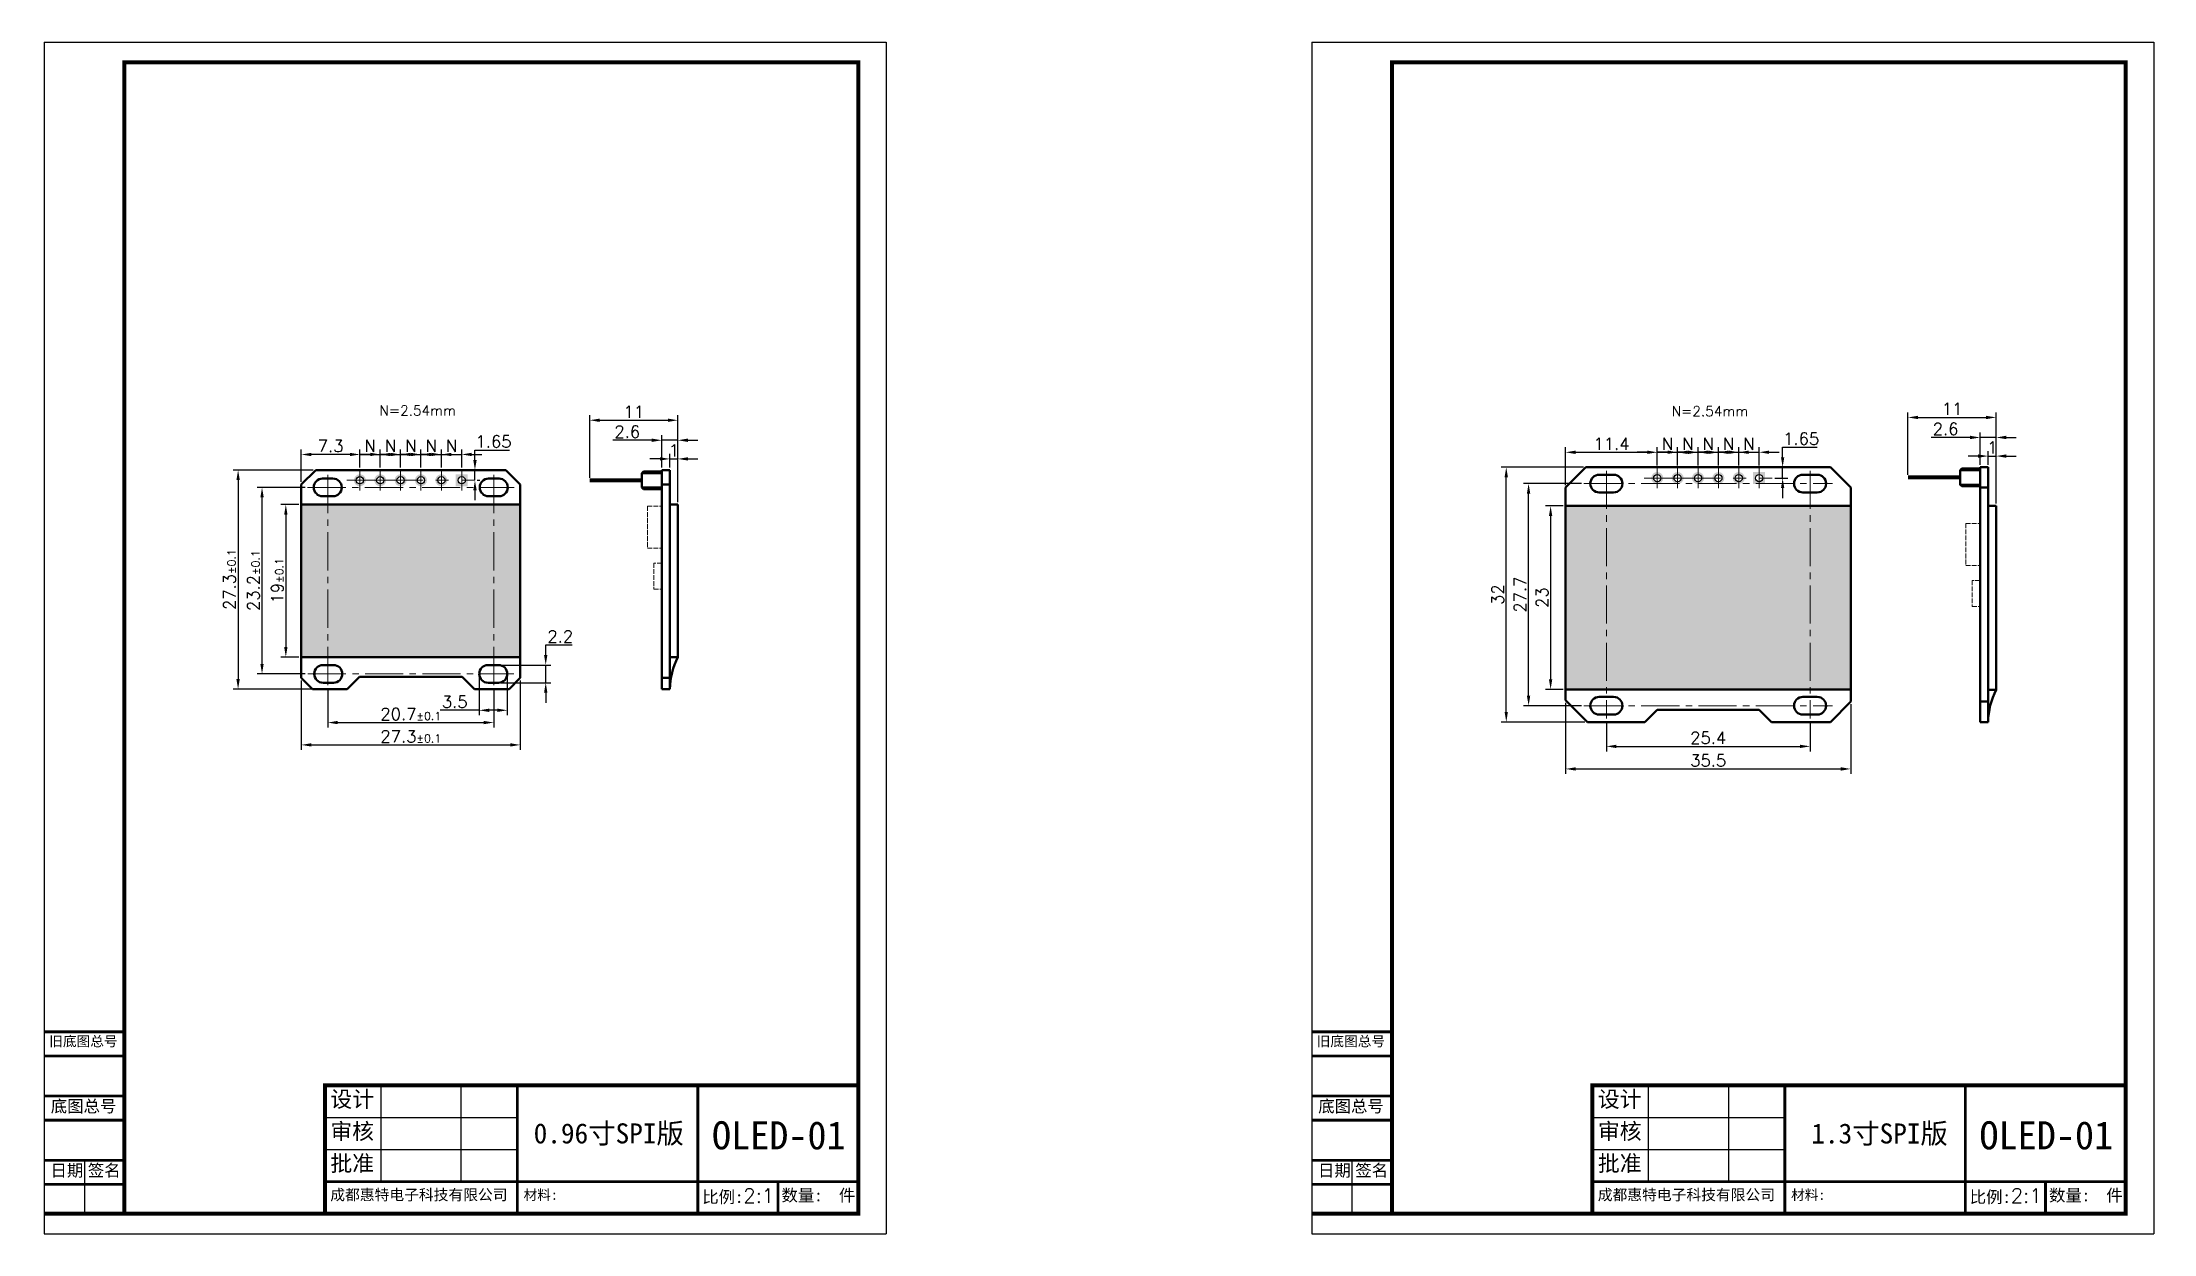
# Model space of a CAD drawing. Header units: millimetres. Extents: x 2651 to 3178, y -162 to 1004.
# Drawn here: x 2651 to 3178, y 707 to 1004 of the extents above; entities that cross this region are included whole.
import ezdxf

# ---------------------------------------------------------------- set-up
doc = ezdxf.new("R2010")
doc.units = ezdxf.units.MM
doc.linetypes.add('ACAD_ISO02W100', pattern=[15, 12, -3])
doc.linetypes.add('CENTER2', pattern=[28.575, 19.05, -3.175, 3.175, -3.175])
doc.layers.get('0').update_dxf_attribs({"lineweight": 30})
doc.layers.get('Defpoints').update_dxf_attribs({"lineweight": 15})
for name, color, linetype, lineweight in [('填充', 8, 'Continuous', 15), ('标注', 2, 'Continuous', 15), ('点划线', 1, 'CENTER2', 20), ('粗线', 7, 'Continuous', 50), ('虚线', 5, 'ACAD_ISO02W100', 15)]:
    doc.layers.add(name, color=color, linetype=linetype, lineweight=lineweight)
doc.styles.get("Standard").update_dxf_attribs({"font": 'txt', "bigfont": 'gbcbig.shx'})
doc.dimstyles.new('ISO-25', dxfattribs={"dimtxt": 3, "dimasz": 2.5, "dimexe": 1.25, "dimexo": 0.625, "dimtad": 1, "dimtoh": 1, "dimdsep": 46, "dimtxsty": 'Standard', "dimcen": 2.5, "dimadec": 0, "dimazin": 0, "dimtfac": 1, "dimtmove": 0, "dimatfit": 3, "dimfxl": 1, "dimarcsym": 0})

msp = doc.modelspace()

# ---------------------------------------------------------------- texts
at = {"attachment_point": 1}
for s, insert, char_height, width in [('{\\fSimSun|b0|i0|c134|p2;旧底图总号}', (2652.917, 755.908), 2.5, 17.58056), ('{\\fSimSun|b0|i0|c134|p2;旧底图总号}', (2969.015, 755.908), 2.5, 17.58056), ('{\\fSimSun|b0|i0|c134|p54;设计}', (2723.028, 742.229), 4, 21.31385), ('{\\fSimSun|b0|i0|c134|p54;设计}', (3039.127, 742.229), 4, 21.31385), ('{\\fSimSun|b0|i0|c134|p2;底图总号}', (2653.293, 739.96), 3, 16.83), ('{\\fSimSun|b0|i0|c134|p2;底图总号}', (2969.392, 739.96), 3, 16.83), ('{\\fSimSun|b0|i0|c134|p54;审核}', (2723.028, 734.229), 4, 21.31385), ('{\\fSimSun|b0|i0|c134|p54;0.96寸SPI版}', (2773.733, 734.19), 5, 38.88333), ('{\\fSimSun|b0|i0|c134|p54;审核}', (3039.127, 734.229), 4, 21.31385), ('{\\fSimSun|b0|i0|c134|p54;1.3寸SPI版}', (3092.365, 734.165), 5, 35.32778), ('{\\fSimSun|b0|i0|c134|p54;批准}', (2723.028, 726.229), 4, 21.31385), ('{\\fSimSun|b0|i0|c134|p54;批准}', (3039.127, 726.229), 4, 21.31385), ('{\\fSimSun|b0|i0|c134|p2;日期}', (2653.234, 723.952), 3, 8.29667), ('{\\fSimSun|b0|i0|c134|p54;  \\fKaiTi|b0|i0|c134|p49;签名}', (2658.461, 723.974), 3, 16.35963), ('{\\fSimSun|b0|i0|c134|p2;日期}', (2969.333, 723.952), 3, 8.29667), ('{\\fSimSun|b0|i0|c134|p54;  \\fKaiTi|b0|i0|c134|p49;签名}', (2974.56, 723.974), 3, 16.35963), ('{\\fSimSun|b0|i0|c134|p54;成都惠特电子科技有限公司}', (2723.017, 717.736), 2.7, 45.582), ('{\\fSimSun|b0|i0|c134|p54;材料:\\fSimSun|b0|i0|c134|p2; }', (2771.218, 717.63), 2.5, 41.67717), ('{\\fSimSun|b0|i0|c134|p2;比例:\\Ftxt,gbcbig|c134;\\H1.2x;2:1}', (2815.776, 717.961), 3, 18.31312), ('{\\fSimSun|b0|i0|c134|p2;数量:  件}', (2835.544, 717.756), 3, 19.04667), ('{\\fSimSun|b0|i0|c134|p54;成都惠特电子科技有限公司}', (3039.116, 717.736), 2.7, 45.582), ('{\\fSimSun|b0|i0|c134|p54;材料:\\fSimSun|b0|i0|c134|p2; }', (3087.316, 717.63), 2.5, 41.67717), ('{\\fSimSun|b0|i0|c134|p2;比例:\\Ftxt,gbcbig|c134;\\H1.2x;2:1}', (3131.875, 717.961), 3, 18.31312), ('{\\fSimSun|b0|i0|c134|p2;数量:  件}', (3151.643, 717.756), 3, 19.04667)]:
    msp.add_mtext(s, dxfattribs=dict(at, insert=insert, char_height=char_height, width=width))
at = {"char_height": 7, "attachment_point": 1}
for insert in [(2818.201, 734.707), (3134.3, 734.707)]:
    msp.add_mtext_dynamic_manual_height_columns('{\\fSimHei|b0|i0|c134|p2;OLED-01}', width=33.26101, gutter_width=12.5, heights=[0], dxfattribs=dict(at, insert=insert))
at = {"layer": '标注', "char_height": 2.5, "attachment_point": 1}
for insert in [(2735.275, 913.136), (3057.553, 912.97)]:
    msp.add_mtext_dynamic_manual_height_columns('N=2.54mm', width=17.525, gutter_width=12.5, heights=[0], dxfattribs=dict(at, insert=insert))

# ---------------------------------------------------------------- blocks, each defined once
blk = doc.blocks.new('*D10')
at = {"layer": 'Defpoints', "color": 0, "transparency": 16777216}
for p in [(2719.4, 897.03), (2700.02, 842.42), (2719.4, 842.42)]:
    blk.add_point(p, dxfattribs=at)
at = {"layer": '标注', "color": 0, "lineweight": -2, "transparency": 16777216}
for p, q in [((2718.78, 897.03), (2698.77, 897.03)), ((2700.02, 894.53), (2700.02, 844.92)), ((2718.78, 842.42), (2698.77, 842.42))]:
    blk.add_line(p, q, dxfattribs=at)
at = {"layer": '标注', "color": 0, "transparency": 16777216}
for points in [[(2699.6, 894.53), (2700.44, 894.53), (2700.02, 897.03)], [(2699.6, 844.92), (2700.44, 844.92), (2700.02, 842.42)]]:
    blk.add_solid(points, dxfattribs=at)
at = {"layer": '标注', "color": 0, "transparency": 16777216, "insert": (2697.9, 869.72), "char_height": 3, "attachment_point": 5, "rotation": 90}
blk.add_mtext('27.3{\\H0.66667x;%%P0.1}', dxfattribs=at)
blk = doc.blocks.new('*D11')
at = {"layer": 'Defpoints', "color": 0, "transparency": 16777216}
for p in [(2705.99, 892.71), (2717.34, 892.71), (2717.4, 846.23)]:
    blk.add_point(p, dxfattribs=at)
at = {"layer": '标注', "color": 0, "lineweight": -2, "transparency": 16777216}
for p, q in [((2716.71, 892.71), (2704.74, 892.71)), ((2705.99, 848.73), (2705.99, 890.21)), ((2716.77, 846.23), (2704.74, 846.23))]:
    blk.add_line(p, q, dxfattribs=at)
at = {"layer": '标注', "color": 0, "transparency": 16777216}
for points in [[(2705.58, 890.21), (2706.41, 890.21), (2705.99, 892.71)], [(2705.58, 848.73), (2706.41, 848.73), (2705.99, 846.23)]]:
    blk.add_solid(points, dxfattribs=at)
at = {"layer": '标注', "color": 0, "transparency": 16777216, "insert": (2703.87, 869.47), "char_height": 3, "attachment_point": 5, "rotation": 90}
blk.add_mtext('23.2{\\H0.66667x;%%P0.1}', dxfattribs=at)
blk = doc.blocks.new('*D12')
at = {"layer": 'Defpoints', "color": 0, "transparency": 16777216}
for p in [(2715.78, 845.21), (2770.39, 845.21), (2770.39, 828.52)]:
    blk.add_point(p, dxfattribs=at)
at = {"layer": '标注', "color": 0, "lineweight": -2, "transparency": 16777216}
for p, q in [((2715.78, 844.59), (2715.78, 827.27)), ((2770.39, 844.59), (2770.39, 827.27)), ((2718.28, 828.52), (2767.89, 828.52))]:
    blk.add_line(p, q, dxfattribs=at)
at = {"layer": '标注', "color": 0, "transparency": 16777216}
for points in [[(2718.28, 828.94), (2718.28, 828.11), (2715.78, 828.52)], [(2767.89, 828.94), (2767.89, 828.11), (2770.39, 828.52)]]:
    blk.add_solid(points, dxfattribs=at)
at = {"layer": '标注', "color": 0, "transparency": 16777216, "insert": (2743.09, 830.65), "char_height": 3, "attachment_point": 5}
blk.add_mtext('27.3{\\H0.66667x;%%P0.1}', dxfattribs=at)
blk = doc.blocks.new('*D13')
at = {"layer": 'Defpoints', "color": 0, "transparency": 16777216}
for p in [(2722.39, 842.84), (2763.79, 842.84), (2763.79, 834.09)]:
    blk.add_point(p, dxfattribs=at)
at = {"layer": '标注', "color": 0, "lineweight": -2, "transparency": 16777216}
for p, q in [((2722.39, 842.22), (2722.39, 832.84)), ((2763.79, 842.22), (2763.79, 832.84)), ((2724.89, 834.09), (2761.29, 834.09))]:
    blk.add_line(p, q, dxfattribs=at)
at = {"layer": '标注', "color": 0, "transparency": 16777216}
for points in [[(2724.89, 834.51), (2724.89, 833.68), (2722.39, 834.09)], [(2761.29, 834.51), (2761.29, 833.68), (2763.79, 834.09)]]:
    blk.add_solid(points, dxfattribs=at)
at = {"layer": '标注', "color": 0, "transparency": 16777216, "insert": (2743.09, 836.22), "char_height": 3, "attachment_point": 5}
blk.add_mtext('20.7{\\H0.66667x;%%P0.1}', dxfattribs=at)
blk = doc.blocks.new('*D14')
at = {"layer": 'Defpoints', "color": 0, "transparency": 16777216}
for p in [(2715.78, 888.43), (2711.92, 850.43), (2715.78, 850.43)]:
    blk.add_point(p, dxfattribs=at)
at = {"layer": '标注', "color": 0, "lineweight": -2, "transparency": 16777216}
for p, q in [((2715.16, 888.43), (2710.67, 888.43)), ((2711.92, 885.93), (2711.92, 852.93)), ((2715.16, 850.43), (2710.67, 850.43))]:
    blk.add_line(p, q, dxfattribs=at)
at = {"layer": '标注', "color": 0, "transparency": 16777216}
for points in [[(2711.51, 885.93), (2712.34, 885.93), (2711.92, 888.43)], [(2711.51, 852.93), (2712.34, 852.93), (2711.92, 850.43)]]:
    blk.add_solid(points, dxfattribs=at)
at = {"layer": '标注', "color": 0, "transparency": 16777216, "insert": (2709.8, 869.43), "char_height": 3, "attachment_point": 5, "rotation": 90}
blk.add_mtext('19{\\H0.66667x;±0.1}', dxfattribs=at)
blk = doc.blocks.new('*D15')
at = {"layer": 'Defpoints', "color": 0, "transparency": 16777216}
for p in [(2809.7, 909.45), (2787.7, 894.49), (2809.7, 888.43)]:
    blk.add_point(p, dxfattribs=at)
at = {"layer": '标注', "color": 0, "lineweight": -2, "transparency": 16777216}
for p, q in [((2787.7, 895.11), (2787.7, 910.7)), ((2790.2, 909.45), (2807.2, 909.45)), ((2809.7, 889.05), (2809.7, 910.7))]:
    blk.add_line(p, q, dxfattribs=at)
at = {"layer": '标注', "color": 0, "transparency": 16777216}
for points in [[(2790.2, 909.86), (2790.2, 909.03), (2787.7, 909.45)], [(2807.2, 909.86), (2807.2, 909.03), (2809.7, 909.45)]]:
    blk.add_solid(points, dxfattribs=at)
at = {"layer": '标注', "color": 0, "transparency": 16777216, "insert": (2798.7, 911.57), "char_height": 3, "attachment_point": 5}
blk.add_mtext('11', dxfattribs=at)
blk = doc.blocks.new('*D16')
at = {"layer": 'Defpoints', "color": 0, "transparency": 16777216}
for p in [(2809.7, 904.46), (2805.7, 897.03), (2809.7, 888.43)]:
    blk.add_point(p, dxfattribs=at)
at = {"layer": '标注', "color": 0, "lineweight": -2, "transparency": 16777216}
for p, q in [((2803.2, 904.46), (2793.45, 904.46)), ((2805.7, 897.65), (2805.7, 905.71)), ((2809.7, 904.46), (2805.7, 904.46)), ((2809.7, 889.05), (2809.7, 905.71)), ((2812.2, 904.46), (2814.7, 904.46))]:
    blk.add_line(p, q, dxfattribs=at)
at = {"layer": '标注', "color": 0, "transparency": 16777216}
for points in [[(2803.2, 904.88), (2803.2, 904.04), (2805.7, 904.46)], [(2812.2, 904.88), (2812.2, 904.04), (2809.7, 904.46)]]:
    blk.add_solid(points, dxfattribs=at)
at = {"layer": '标注', "color": 0, "transparency": 16777216, "insert": (2797.07, 906.59), "char_height": 3, "attachment_point": 5}
blk.add_mtext('2.6', dxfattribs=at)
blk = doc.blocks.new('*D17')
at = {"layer": 'Defpoints', "color": 0, "transparency": 16777216}
for p in [(2807.7, 897.03), (2809.7, 899.81), (2809.7, 888.43)]:
    blk.add_point(p, dxfattribs=at)
at = {"layer": '标注', "color": 0, "lineweight": -2, "transparency": 16777216}
for p, q in [((2807.7, 897.65), (2807.7, 901.06)), ((2809.7, 889.05), (2809.7, 901.06)), ((2805.2, 899.81), (2802.7, 899.81)), ((2807.7, 899.81), (2809.7, 899.81)), ((2812.2, 899.81), (2814.7, 899.81))]:
    blk.add_line(p, q, dxfattribs=at)
at = {"layer": '标注', "color": 0, "transparency": 16777216}
for points in [[(2805.2, 900.23), (2805.2, 899.4), (2807.7, 899.81)], [(2812.2, 900.23), (2812.2, 899.4), (2809.7, 899.81)]]:
    blk.add_solid(points, dxfattribs=at)
at = {"layer": '标注', "color": 0, "transparency": 16777216, "insert": (2808.7, 901.94), "char_height": 3, "attachment_point": 5}
blk.add_mtext('1', dxfattribs=at)
blk = doc.blocks.new('*D18')
at = {"layer": 'Defpoints', "color": 0, "transparency": 16777216}
for p in [(3016.29, 897.73), (3036.17, 897.73), (3036.53, 834.23)]:
    blk.add_point(p, dxfattribs=at)
at = {"layer": '标注', "color": 0, "lineweight": -2, "transparency": 16777216}
for p, q in [((3035.55, 897.73), (3015.04, 897.73)), ((3016.29, 836.73), (3016.29, 895.23)), ((3035.9, 834.23), (3015.04, 834.23))]:
    blk.add_line(p, q, dxfattribs=at)
at = {"layer": '标注', "color": 0, "transparency": 16777216}
for points in [[(3015.87, 895.23), (3016.7, 895.23), (3016.29, 897.73)], [(3015.87, 836.73), (3016.7, 836.73), (3016.29, 834.23)]]:
    blk.add_solid(points, dxfattribs=at)
at = {"layer": '标注', "color": 0, "transparency": 16777216, "insert": (3014.16, 865.98), "char_height": 3, "attachment_point": 5, "rotation": 90}
blk.add_mtext('32', dxfattribs=at)
blk = doc.blocks.new('*D19')
at = {"layer": 'Defpoints', "color": 0, "transparency": 16777216}
for p in [(3021.86, 893.66), (3035.64, 893.66), (3035.64, 838.29)]:
    blk.add_point(p, dxfattribs=at)
at = {"layer": '标注', "color": 0, "lineweight": -2, "transparency": 16777216}
for p, q in [((3035.02, 893.66), (3020.61, 893.66)), ((3021.86, 840.79), (3021.86, 891.16)), ((3035.02, 838.29), (3020.61, 838.29))]:
    blk.add_line(p, q, dxfattribs=at)
at = {"layer": '标注', "color": 0, "transparency": 16777216}
for points in [[(3021.44, 891.16), (3022.27, 891.16), (3021.86, 893.66)], [(3021.44, 840.79), (3022.27, 840.79), (3021.86, 838.29)]]:
    blk.add_solid(points, dxfattribs=at)
at = {"layer": '标注', "color": 0, "transparency": 16777216, "insert": (3019.73, 865.98), "char_height": 3, "attachment_point": 5, "rotation": 90}
blk.add_mtext('27.7', dxfattribs=at)
blk = doc.blocks.new('*D20')
at = {"layer": 'Defpoints', "color": 0, "transparency": 16777216}
for p in [(3031.09, 888.08), (3027.35, 842.36), (3031.09, 842.36)]:
    blk.add_point(p, dxfattribs=at)
at = {"layer": '标注', "color": 0, "lineweight": -2, "transparency": 16777216}
for p, q in [((3030.47, 888.08), (3026.1, 888.08)), ((3027.35, 885.58), (3027.35, 844.86)), ((3030.47, 842.36), (3026.1, 842.36))]:
    blk.add_line(p, q, dxfattribs=at)
at = {"layer": '标注', "color": 0, "transparency": 16777216}
for points in [[(3026.93, 885.58), (3027.77, 885.58), (3027.35, 888.08)], [(3026.93, 844.86), (3027.77, 844.86), (3027.35, 842.36)]]:
    blk.add_solid(points, dxfattribs=at)
at = {"layer": '标注', "color": 0, "transparency": 16777216, "insert": (3025.23, 865.22), "char_height": 3, "attachment_point": 5, "rotation": 90}
blk.add_mtext('23', dxfattribs=at)
blk = doc.blocks.new('*D21')
at = {"layer": 'Defpoints', "color": 0, "transparency": 16777216}
for p in [(3041.25, 835.09), (3092.05, 835.09), (3092.05, 828.16)]:
    blk.add_point(p, dxfattribs=at)
at = {"layer": '标注', "color": 0, "lineweight": -2, "transparency": 16777216}
for p, q in [((3041.25, 834.47), (3041.25, 826.91)), ((3092.05, 834.47), (3092.05, 826.91)), ((3043.75, 828.16), (3089.55, 828.16))]:
    blk.add_line(p, q, dxfattribs=at)
at = {"layer": '标注', "color": 0, "transparency": 16777216}
for points in [[(3043.75, 828.57), (3043.75, 827.74), (3041.25, 828.16)], [(3089.55, 828.57), (3089.55, 827.74), (3092.05, 828.16)]]:
    blk.add_solid(points, dxfattribs=at)
at = {"layer": '标注', "color": 0, "transparency": 16777216, "insert": (3066.65, 830.28), "char_height": 3, "attachment_point": 5}
blk.add_mtext('25.4', dxfattribs=at)
blk = doc.blocks.new('*D22')
at = {"layer": 'Defpoints', "color": 0, "transparency": 16777216}
for p in [(3031.09, 839.66), (3102.21, 839.31), (3102.21, 822.53)]:
    blk.add_point(p, dxfattribs=at)
at = {"layer": '标注', "color": 0, "lineweight": -2, "transparency": 16777216}
for p, q in [((3031.09, 839.04), (3031.09, 821.28)), ((3102.21, 838.68), (3102.21, 821.28)), ((3033.59, 822.53), (3099.71, 822.53))]:
    blk.add_line(p, q, dxfattribs=at)
at = {"layer": '标注', "color": 0, "transparency": 16777216}
for points in [[(3033.59, 822.95), (3033.59, 822.11), (3031.09, 822.53)], [(3099.71, 822.95), (3099.71, 822.11), (3102.21, 822.53)]]:
    blk.add_solid(points, dxfattribs=at)
at = {"layer": '标注', "color": 0, "transparency": 16777216, "insert": (3066.65, 824.65), "char_height": 3, "attachment_point": 5}
blk.add_mtext('35.5', dxfattribs=at)
blk = doc.blocks.new('*D23')
at = {"layer": 'Defpoints', "color": 0, "transparency": 16777216}
for p in [(3053.95, 901.46), (3053.95, 897.59), (3031.09, 892.65)]:
    blk.add_point(p, dxfattribs=at)
at = {"layer": '标注', "color": 0, "lineweight": -2, "transparency": 16777216}
for p, q in [((3031.09, 893.27), (3031.09, 902.71)), ((3033.59, 901.46), (3051.45, 901.46)), ((3053.95, 898.21), (3053.95, 902.71))]:
    blk.add_line(p, q, dxfattribs=at)
at = {"layer": '标注', "color": 0, "transparency": 16777216}
for points in [[(3033.59, 901.88), (3033.59, 901.04), (3031.09, 901.46)], [(3051.45, 901.88), (3051.45, 901.04), (3053.95, 901.46)]]:
    blk.add_solid(points, dxfattribs=at)
at = {"layer": '标注', "color": 0, "transparency": 16777216, "insert": (3042.52, 903.58), "char_height": 3, "attachment_point": 5}
blk.add_mtext('11.4', dxfattribs=at)
blk = doc.blocks.new('*D24')
at = {"layer": 'Defpoints', "color": 0, "transparency": 16777216}
for p in [(3085.22, 897.73), (3085.22, 897.73), (3082.61, 895.03)]:
    blk.add_point(p, dxfattribs=at)
at = {"layer": '标注', "color": 0, "lineweight": -2, "transparency": 16777216}
for p, q in [((3085.22, 900.23), (3085.22, 902.73)), ((3085.22, 902.73), (3093.84, 902.73)), ((3084.59, 897.73), (3083.97, 897.73)), ((3085.22, 895.03), (3085.22, 897.73)), ((3083.24, 895.03), (3086.47, 895.03)), ((3085.22, 892.53), (3085.22, 890.03))]:
    blk.add_line(p, q, dxfattribs=at)
at = {"layer": '标注', "color": 0, "transparency": 16777216}
for points in [[(3084.8, 900.23), (3085.63, 900.23), (3085.22, 897.73)], [(3084.8, 892.53), (3085.63, 892.53), (3085.22, 895.03)]]:
    blk.add_solid(points, dxfattribs=at)
at = {"layer": '标注', "color": 0, "transparency": 16777216, "insert": (3089.84, 904.85), "char_height": 3, "attachment_point": 5}
blk.add_mtext('1.65', dxfattribs=at)
blk = doc.blocks.new('*D25')
at = {"layer": 'Defpoints', "color": 0, "transparency": 16777216}
for p in [(2715.78, 900.91), (2730.39, 897.04), (2715.78, 893.47)]:
    blk.add_point(p, dxfattribs=at)
at = {"layer": '标注', "color": 0, "lineweight": -2, "transparency": 16777216}
for p, q in [((2715.78, 894.1), (2715.78, 902.16)), ((2727.89, 900.91), (2718.28, 900.91)), ((2730.39, 897.67), (2730.39, 902.16))]:
    blk.add_line(p, q, dxfattribs=at)
at = {"layer": '标注', "color": 0, "transparency": 16777216}
for points in [[(2718.28, 901.33), (2718.28, 900.5), (2715.78, 900.91)], [(2727.89, 901.33), (2727.89, 900.5), (2730.39, 900.91)]]:
    blk.add_solid(points, dxfattribs=at)
at = {"layer": '标注', "color": 0, "transparency": 16777216, "insert": (2723.09, 903.04), "char_height": 3, "attachment_point": 5}
blk.add_mtext('7.3', dxfattribs=at)
blk = doc.blocks.new('*D26')
at = {"layer": 'Defpoints', "color": 0, "transparency": 16777216}
for p in [(2759.05, 897.03), (2759.09, 897.03), (2759.05, 894.49)]:
    blk.add_point(p, dxfattribs=at)
at = {"layer": '标注', "color": 0, "lineweight": -2, "transparency": 16777216}
for p, q in [((2759.09, 899.53), (2759.09, 902.03)), ((2759.09, 902.03), (2767.72, 902.03)), ((2759.09, 894.49), (2759.09, 897.03)), ((2759.68, 897.03), (2760.34, 897.03)), ((2759.09, 891.99), (2759.09, 889.49)), ((2759.68, 894.49), (2760.34, 894.49))]:
    blk.add_line(p, q, dxfattribs=at)
at = {"layer": '标注', "color": 0, "transparency": 16777216}
for points in [[(2758.68, 899.53), (2759.51, 899.53), (2759.09, 897.03)], [(2758.68, 891.99), (2759.51, 891.99), (2759.09, 894.49)]]:
    blk.add_solid(points, dxfattribs=at)
at = {"layer": '标注', "color": 0, "transparency": 16777216, "insert": (2763.72, 904.15), "char_height": 3, "attachment_point": 5}
blk.add_mtext('1.65', dxfattribs=at)
blk = doc.blocks.new('*D27')
at = {"layer": 'Defpoints', "color": 0, "transparency": 16777216}
for p in [(3138.47, 910.15), (3116.47, 895.19), (3138.47, 888.08)]:
    blk.add_point(p, dxfattribs=at)
at = {"layer": '标注', "color": 0, "lineweight": -2, "transparency": 16777216}
for p, q in [((3116.47, 895.81), (3116.47, 911.4)), ((3138.47, 888.7), (3138.47, 911.4)), ((3118.97, 910.15), (3135.97, 910.15))]:
    blk.add_line(p, q, dxfattribs=at)
at = {"layer": '标注', "color": 0, "transparency": 16777216}
for points in [[(3118.97, 910.56), (3118.97, 909.73), (3116.47, 910.15)], [(3135.97, 910.56), (3135.97, 909.73), (3138.47, 910.15)]]:
    blk.add_solid(points, dxfattribs=at)
at = {"layer": '标注', "color": 0, "transparency": 16777216, "insert": (3127.47, 912.27), "char_height": 3, "attachment_point": 5}
blk.add_mtext('11', dxfattribs=at)
blk = doc.blocks.new('*D28')
at = {"layer": 'Defpoints', "color": 0, "transparency": 16777216}
for p in [(3138.47, 905.16), (3134.47, 897.73), (3138.47, 888.08)]:
    blk.add_point(p, dxfattribs=at)
at = {"layer": '标注', "color": 0, "lineweight": -2, "transparency": 16777216}
for p, q in [((3134.47, 898.35), (3134.47, 906.41)), ((3138.47, 888.7), (3138.47, 906.41)), ((3131.97, 905.16), (3122.22, 905.16)), ((3138.47, 905.16), (3134.47, 905.16)), ((3140.97, 905.16), (3143.47, 905.16))]:
    blk.add_line(p, q, dxfattribs=at)
at = {"layer": '标注', "color": 0, "transparency": 16777216}
for points in [[(3131.97, 905.58), (3131.97, 904.74), (3134.47, 905.16)], [(3140.97, 905.58), (3140.97, 904.74), (3138.47, 905.16)]]:
    blk.add_solid(points, dxfattribs=at)
at = {"layer": '标注', "color": 0, "transparency": 16777216, "insert": (3125.84, 907.29), "char_height": 3, "attachment_point": 5}
blk.add_mtext('2.6', dxfattribs=at)
blk = doc.blocks.new('*D29')
at = {"layer": 'Defpoints', "color": 0, "transparency": 16777216}
for p in [(3138.47, 900.51), (3136.47, 897.73), (3138.47, 888.08)]:
    blk.add_point(p, dxfattribs=at)
at = {"layer": '标注', "color": 0, "lineweight": -2, "transparency": 16777216}
for p, q in [((3133.97, 900.51), (3131.47, 900.51)), ((3136.47, 898.35), (3136.47, 901.76)), ((3136.47, 900.51), (3138.47, 900.51)), ((3138.47, 888.7), (3138.47, 901.76)), ((3140.97, 900.51), (3143.47, 900.51))]:
    blk.add_line(p, q, dxfattribs=at)
at = {"layer": '标注', "color": 0, "transparency": 16777216}
for points in [[(3133.97, 900.93), (3133.97, 900.1), (3136.47, 900.51)], [(3140.97, 900.93), (3140.97, 900.1), (3138.47, 900.51)]]:
    blk.add_solid(points, dxfattribs=at)
at = {"layer": '标注', "color": 0, "transparency": 16777216, "insert": (3137.47, 902.64), "char_height": 3, "attachment_point": 5}
blk.add_mtext('1', dxfattribs=at)
blk = doc.blocks.new('*D55')
at = {"layer": 'Defpoints', "color": 0, "transparency": 16777216}
for p in [(2735.47, 900.91), (2730.39, 897.03), (2735.47, 897.03)]:
    blk.add_point(p, dxfattribs=at)
at = {"layer": '标注', "color": 0, "lineweight": -2, "transparency": 16777216}
for p, q in [((2727.89, 900.91), (2725.39, 900.91)), ((2730.39, 897.65), (2730.39, 902.16)), ((2730.39, 900.91), (2735.47, 900.91)), ((2735.47, 897.65), (2735.47, 902.16)), ((2737.97, 900.91), (2740.47, 900.91))]:
    blk.add_line(p, q, dxfattribs=at)
at = {"layer": '标注', "color": 0, "transparency": 16777216}
for points in [[(2727.89, 901.33), (2727.89, 900.5), (2730.39, 900.91)], [(2737.97, 901.33), (2737.97, 900.5), (2735.47, 900.91)]]:
    blk.add_solid(points, dxfattribs=at)
at = {"layer": '标注', "color": 0, "transparency": 16777216, "insert": (2732.93, 903.04), "char_height": 3, "attachment_point": 5}
blk.add_mtext('N', dxfattribs=at)
blk = doc.blocks.new('*D56')
at = {"layer": 'Defpoints', "color": 0, "transparency": 16777216}
for p in [(2740.55, 900.93), (2735.47, 897.04), (2740.55, 897.04)]:
    blk.add_point(p, dxfattribs=at)
at = {"layer": '标注', "color": 0, "lineweight": -2, "transparency": 16777216}
for p, q in [((2732.97, 900.93), (2730.47, 900.93)), ((2735.47, 897.67), (2735.47, 902.18)), ((2735.47, 900.93), (2740.55, 900.93)), ((2740.55, 897.67), (2740.55, 902.18)), ((2743.05, 900.93), (2745.55, 900.93))]:
    blk.add_line(p, q, dxfattribs=at)
at = {"layer": '标注', "color": 0, "transparency": 16777216}
for points in [[(2732.97, 901.34), (2732.97, 900.51), (2735.47, 900.93)], [(2743.05, 901.34), (2743.05, 900.51), (2740.55, 900.93)]]:
    blk.add_solid(points, dxfattribs=at)
at = {"layer": '标注', "color": 0, "transparency": 16777216, "insert": (2738.01, 903.05), "char_height": 3, "attachment_point": 5}
blk.add_mtext('N', dxfattribs=at)
blk = doc.blocks.new('*D57')
at = {"layer": 'Defpoints', "color": 0, "transparency": 16777216}
for p in [(2745.63, 900.91), (2740.55, 897.03), (2745.63, 897.03)]:
    blk.add_point(p, dxfattribs=at)
at = {"layer": '标注', "color": 0, "lineweight": -2, "transparency": 16777216}
for p, q in [((2738.05, 900.91), (2735.55, 900.91)), ((2740.55, 897.65), (2740.55, 902.16)), ((2740.55, 900.91), (2745.63, 900.91)), ((2745.63, 897.65), (2745.63, 902.16)), ((2748.13, 900.91), (2750.63, 900.91))]:
    blk.add_line(p, q, dxfattribs=at)
at = {"layer": '标注', "color": 0, "transparency": 16777216}
for points in [[(2738.05, 901.33), (2738.05, 900.5), (2740.55, 900.91)], [(2748.13, 901.33), (2748.13, 900.5), (2745.63, 900.91)]]:
    blk.add_solid(points, dxfattribs=at)
at = {"layer": '标注', "color": 0, "transparency": 16777216, "insert": (2743.09, 903.04), "char_height": 3, "attachment_point": 5}
blk.add_mtext('N', dxfattribs=at)
blk = doc.blocks.new('*D58')
at = {"layer": 'Defpoints', "color": 0, "transparency": 16777216}
for p in [(2750.71, 900.91), (2745.63, 897.03), (2750.71, 897.03)]:
    blk.add_point(p, dxfattribs=at)
at = {"layer": '标注', "color": 0, "lineweight": -2, "transparency": 16777216}
for p, q in [((2743.13, 900.91), (2740.63, 900.91)), ((2745.63, 897.65), (2745.63, 902.16)), ((2745.63, 900.91), (2750.71, 900.91)), ((2750.71, 897.65), (2750.71, 902.16)), ((2753.21, 900.91), (2755.71, 900.91))]:
    blk.add_line(p, q, dxfattribs=at)
at = {"layer": '标注', "color": 0, "transparency": 16777216}
for points in [[(2743.13, 901.33), (2743.13, 900.5), (2745.63, 900.91)], [(2753.21, 901.33), (2753.21, 900.5), (2750.71, 900.91)]]:
    blk.add_solid(points, dxfattribs=at)
at = {"layer": '标注', "color": 0, "transparency": 16777216, "insert": (2748.17, 903.04), "char_height": 3, "attachment_point": 5}
blk.add_mtext('N', dxfattribs=at)
blk = doc.blocks.new('*D59')
at = {"layer": 'Defpoints', "color": 0, "transparency": 16777216}
for p in [(2755.79, 900.93), (2750.71, 897.04), (2755.79, 897.04)]:
    blk.add_point(p, dxfattribs=at)
at = {"layer": '标注', "color": 0, "lineweight": -2, "transparency": 16777216}
for p, q in [((2748.21, 900.93), (2745.71, 900.93)), ((2750.71, 897.67), (2750.71, 902.18)), ((2750.71, 900.93), (2755.79, 900.93)), ((2755.79, 897.67), (2755.79, 902.18)), ((2758.29, 900.93), (2760.79, 900.93))]:
    blk.add_line(p, q, dxfattribs=at)
at = {"layer": '标注', "color": 0, "transparency": 16777216}
for points in [[(2748.21, 901.34), (2748.21, 900.51), (2750.71, 900.93)], [(2758.29, 901.34), (2758.29, 900.51), (2755.79, 900.93)]]:
    blk.add_solid(points, dxfattribs=at)
at = {"layer": '标注', "color": 0, "transparency": 16777216, "insert": (2753.25, 903.05), "char_height": 3, "attachment_point": 5}
blk.add_mtext('N', dxfattribs=at)
blk = doc.blocks.new('*D64')
at = {"layer": 'Defpoints', "color": 0, "transparency": 16777216}
for p in [(3059.03, 901.46), (3053.95, 897.57), (3059.03, 897.57)]:
    blk.add_point(p, dxfattribs=at)
at = {"layer": '标注', "color": 0, "lineweight": -2, "transparency": 16777216}
for p, q in [((3051.45, 901.46), (3048.95, 901.46)), ((3053.95, 898.2), (3053.95, 902.71)), ((3053.95, 901.46), (3059.03, 901.46)), ((3059.03, 898.2), (3059.03, 902.71)), ((3061.53, 901.46), (3064.03, 901.46))]:
    blk.add_line(p, q, dxfattribs=at)
at = {"layer": '标注', "color": 0, "transparency": 16777216}
for points in [[(3051.45, 901.88), (3051.45, 901.04), (3053.95, 901.46)], [(3061.53, 901.88), (3061.53, 901.04), (3059.03, 901.46)]]:
    blk.add_solid(points, dxfattribs=at)
at = {"layer": '标注', "color": 0, "transparency": 16777216, "insert": (3056.49, 903.58), "char_height": 3, "attachment_point": 5}
blk.add_mtext('N', dxfattribs=at)
blk = doc.blocks.new('*D60')
at = {"layer": 'Defpoints', "color": 0, "transparency": 16777216}
for p in [(3064.11, 901.47), (3059.03, 897.59), (3064.11, 897.59)]:
    blk.add_point(p, dxfattribs=at)
at = {"layer": '标注', "color": 0, "lineweight": -2, "transparency": 16777216}
for p, q in [((3056.53, 901.47), (3054.03, 901.47)), ((3059.03, 898.21), (3059.03, 902.72)), ((3059.03, 901.47), (3064.11, 901.47)), ((3064.11, 898.21), (3064.11, 902.72)), ((3066.61, 901.47), (3069.11, 901.47))]:
    blk.add_line(p, q, dxfattribs=at)
at = {"layer": '标注', "color": 0, "transparency": 16777216}
for points in [[(3056.53, 901.89), (3056.53, 901.06), (3059.03, 901.47)], [(3066.61, 901.89), (3066.61, 901.06), (3064.11, 901.47)]]:
    blk.add_solid(points, dxfattribs=at)
at = {"layer": '标注', "color": 0, "transparency": 16777216, "insert": (3061.57, 903.6), "char_height": 3, "attachment_point": 5}
blk.add_mtext('N', dxfattribs=at)
blk = doc.blocks.new('*D61')
at = {"layer": 'Defpoints', "color": 0, "transparency": 16777216}
for p in [(3069.19, 901.46), (3064.11, 897.57), (3069.19, 897.57)]:
    blk.add_point(p, dxfattribs=at)
at = {"layer": '标注', "color": 0, "lineweight": -2, "transparency": 16777216}
for p, q in [((3061.61, 901.46), (3059.11, 901.46)), ((3064.11, 898.2), (3064.11, 902.71)), ((3064.11, 901.46), (3069.19, 901.46)), ((3069.19, 898.2), (3069.19, 902.71)), ((3071.69, 901.46), (3074.19, 901.46))]:
    blk.add_line(p, q, dxfattribs=at)
at = {"layer": '标注', "color": 0, "transparency": 16777216}
for points in [[(3061.61, 901.88), (3061.61, 901.04), (3064.11, 901.46)], [(3071.69, 901.88), (3071.69, 901.04), (3069.19, 901.46)]]:
    blk.add_solid(points, dxfattribs=at)
at = {"layer": '标注', "color": 0, "transparency": 16777216, "insert": (3066.65, 903.58), "char_height": 3, "attachment_point": 5}
blk.add_mtext('N', dxfattribs=at)
blk = doc.blocks.new('*D62')
at = {"layer": 'Defpoints', "color": 0, "transparency": 16777216}
for p in [(3074.27, 901.46), (3069.19, 897.57), (3074.27, 897.57)]:
    blk.add_point(p, dxfattribs=at)
at = {"layer": '标注', "color": 0, "lineweight": -2, "transparency": 16777216}
for p, q in [((3066.69, 901.46), (3064.19, 901.46)), ((3069.19, 898.2), (3069.19, 902.71)), ((3069.19, 901.46), (3074.27, 901.46)), ((3074.27, 898.2), (3074.27, 902.71)), ((3076.77, 901.46), (3079.27, 901.46))]:
    blk.add_line(p, q, dxfattribs=at)
at = {"layer": '标注', "color": 0, "transparency": 16777216}
for points in [[(3066.69, 901.88), (3066.69, 901.04), (3069.19, 901.46)], [(3076.77, 901.88), (3076.77, 901.04), (3074.27, 901.46)]]:
    blk.add_solid(points, dxfattribs=at)
at = {"layer": '标注', "color": 0, "transparency": 16777216, "insert": (3071.73, 903.58), "char_height": 3, "attachment_point": 5}
blk.add_mtext('N', dxfattribs=at)
blk = doc.blocks.new('*D63')
at = {"layer": 'Defpoints', "color": 0, "transparency": 16777216}
for p in [(3079.35, 901.47), (3074.27, 897.59), (3079.35, 897.59)]:
    blk.add_point(p, dxfattribs=at)
at = {"layer": '标注', "color": 0, "lineweight": -2, "transparency": 16777216}
for p, q in [((3071.77, 901.47), (3069.27, 901.47)), ((3074.27, 898.21), (3074.27, 902.72)), ((3074.27, 901.47), (3079.35, 901.47)), ((3079.35, 898.21), (3079.35, 902.72)), ((3081.85, 901.47), (3084.35, 901.47))]:
    blk.add_line(p, q, dxfattribs=at)
at = {"layer": '标注', "color": 0, "transparency": 16777216}
for points in [[(3071.77, 901.89), (3071.77, 901.06), (3074.27, 901.47)], [(3081.85, 901.89), (3081.85, 901.06), (3079.35, 901.47)]]:
    blk.add_solid(points, dxfattribs=at)
at = {"layer": '标注', "color": 0, "transparency": 16777216, "insert": (3076.81, 903.6), "char_height": 3, "attachment_point": 5}
blk.add_mtext('N', dxfattribs=at)
blk = doc.blocks.new('*D209')
at = {"layer": 'Defpoints', "color": 0, "transparency": 16777216}
for p in [(2764.96, 848.43), (2776.74, 848.43), (2764.96, 844.03)]:
    blk.add_point(p, dxfattribs=at)
at = {"layer": '标注', "color": 0, "lineweight": -2, "transparency": 16777216}
for p, q in [((2776.74, 850.93), (2776.74, 853.43)), ((2776.74, 853.43), (2783.36, 853.43)), ((2765.59, 848.43), (2777.99, 848.43)), ((2776.74, 844.03), (2776.74, 848.43)), ((2765.59, 844.03), (2777.99, 844.03)), ((2776.74, 841.53), (2776.74, 839.03))]:
    blk.add_line(p, q, dxfattribs=at)
at = {"layer": '标注', "color": 0, "transparency": 16777216}
for points in [[(2776.32, 850.93), (2777.15, 850.93), (2776.74, 848.43)], [(2776.32, 841.53), (2777.15, 841.53), (2776.74, 844.03)]]:
    blk.add_solid(points, dxfattribs=at)
at = {"layer": '标注', "color": 0, "transparency": 16777216, "insert": (2780.36, 855.55), "char_height": 3, "attachment_point": 5}
blk.add_mtext('2.2', dxfattribs=at)
blk = doc.blocks.new('*D210')
at = {"layer": 'Defpoints', "color": 0, "transparency": 16777216}
for p in [(2760.16, 846.23), (2767.16, 846.23), (2760.16, 837.15)]:
    blk.add_point(p, dxfattribs=at)
at = {"layer": '标注', "color": 0, "lineweight": -2, "transparency": 16777216}
for p, q in [((2760.16, 845.6), (2760.16, 835.9)), ((2767.16, 845.6), (2767.16, 835.9)), ((2760.16, 837.15), (2750.41, 837.15)), ((2764.66, 837.15), (2762.66, 837.15))]:
    blk.add_line(p, q, dxfattribs=at)
at = {"layer": '标注', "color": 0, "transparency": 16777216}
for points in [[(2762.66, 837.57), (2762.66, 836.73), (2760.16, 837.15)], [(2764.66, 837.57), (2764.66, 836.73), (2767.16, 837.15)]]:
    blk.add_solid(points, dxfattribs=at)
at = {"layer": '标注', "color": 0, "transparency": 16777216, "insert": (2754.04, 839.27), "char_height": 3, "attachment_point": 5}
blk.add_mtext('3.5', dxfattribs=at)

# ---------------------------------------------------------------- dimensions: what is measured, and where the dimension line sits
at = {"layer": '标注'}
for base, p1, p2, text, picture, middle in [((2809.697, 909.448), (2787.697, 894.488), (2809.697, 888.428), '11', '*D15', (2798.697, 909.448)), ((3138.468, 910.147), (3116.468, 895.187), (3138.468, 888.075), '11', '*D27', (3127.468, 910.147)), ((2809.697, 904.461), (2805.697, 897.028), (2809.697, 888.428), '2.6', '*D16', (2797.072, 904.461)), ((3138.468, 905.16), (3134.468, 897.727), (3138.468, 888.075), '2.6', '*D28', (3125.843, 905.16)), ((2715.784, 900.913), (2730.389, 897.041), (2715.784, 893.472), '7.3', '*D25', (2723.087, 900.913)), ((2809.697, 899.814), (2807.697, 897.028), (2809.697, 888.428), '1', '*D17', (2808.697, 899.814)), ((3053.951, 901.459), (3031.091, 892.647), (3053.951, 897.588), '11.4', '*D23', (3042.521, 901.459)), ((3138.468, 900.514), (3136.468, 897.727), (3138.468, 888.075), '1', '*D29', (3137.468, 900.514)), ((2770.394, 828.525), (2715.784, 845.212), (2770.394, 845.212), '27.3{\\H0.66667x;%%P0.1}', '*D12', (2743.089, 828.525)), ((2763.79, 834.095), (2722.388, 842.842), (2763.79, 842.842), '20.7{\\H0.66667x;%%P0.1}', '*D13', (2743.089, 834.095)), ((3102.211, 822.529), (3031.091, 839.662), (3102.211, 839.307), '35.5', '*D22', (3066.651, 822.529)), ((3092.051, 828.157), (3041.251, 835.091), (3092.051, 835.091), '25.4', '*D21', (3066.651, 828.157))]:
    dim = msp.add_linear_dim(base=base, p1=p1, p2=p2, text=text, dimstyle='ISO-25', dxfattribs=at)
    dim.commit()
    dim.dimension.update_dxf_attribs({"geometry": picture, "text_midpoint": middle, "dimtype": 160})
for base, p1, p2, text, picture, middle in [((2759.092, 897.028), (2759.051, 894.488), (2759.051, 897.028), '1.65', '*D26', (2763.717, 902.028)), ((2700.02, 842.418), (2719.404, 897.028), (2719.404, 842.418), '27.3{\\H0.66667x;%%P0.1}', '*D10', (2700.02, 869.723)), ((3016.288, 897.727), (3036.526, 834.227), (3036.171, 897.727), '32', '*D18', (3016.288, 865.977)), ((2705.995, 892.71), (2717.4, 846.228), (2717.336, 892.71), '23.2{\\H0.66667x;%%P0.1}', '*D11', (2705.995, 869.469)), ((3021.855, 893.663), (3035.641, 838.291), (3035.641, 893.663), '27.7', '*D19', (3021.855, 865.977)), ((3027.351, 842.355), (3031.091, 888.075), (3031.091, 842.355), '23', '*D20', (3027.351, 865.215))]:
    dim = msp.add_linear_dim(base=base, p1=p1, p2=p2, angle=90, text=text, dimstyle='ISO-25', dxfattribs=at)
    dim.commit()
    dim.dimension.update_dxf_attribs({"geometry": picture, "text_midpoint": middle, "dimtype": 160})
for base, p1, p2, text, picture, middle in [((3085.216, 897.727), (3082.612, 895.034), (3085.216, 897.727), '1.65', '*D24', (3089.841, 904.852)), ((2711.924, 850.428), (2715.784, 888.428), (2715.784, 850.428), '19{\\H0.66667x;±0.1}', '*D14', (2709.799, 869.428)), ((2776.737, 848.428), (2764.963, 844.028), (2764.963, 848.428), '2.2', '*D209', (2780.362, 855.553))]:
    dim = msp.add_linear_dim(base=base, p1=p1, p2=p2, angle=90, text=text, dimstyle='ISO-25', dxfattribs=at)
    dim.commit()
    dim.dimension.update_dxf_attribs({"geometry": picture, "text_midpoint": middle})
for base, p1, p2, text, picture, middle in [((2735.469, 900.913), (2730.389, 897.028), (2735.469, 897.028), 'N', '*D55', (2732.929, 903.038)), ((2740.549, 900.926), (2735.469, 897.041), (2740.549, 897.041), 'N', '*D56', (2738.009, 903.051)), ((2745.629, 900.913), (2740.549, 897.028), (2745.629, 897.028), 'N', '*D57', (2743.089, 903.038)), ((2750.709, 900.913), (2745.629, 897.028), (2750.709, 897.028), 'N', '*D58', (2748.169, 903.038)), ((2755.789, 900.926), (2750.709, 897.041), (2755.789, 897.041), 'N', '*D59', (2753.249, 903.051)), ((3059.031, 901.459), (3053.951, 897.574), (3059.031, 897.574), 'N', '*D64', (3056.491, 903.584)), ((3064.111, 901.472), (3059.031, 897.588), (3064.111, 897.588), 'N', '*D60', (3061.571, 903.597)), ((3069.191, 901.459), (3064.111, 897.574), (3069.191, 897.574), 'N', '*D61', (3066.651, 903.584)), ((3074.271, 901.459), (3069.191, 897.574), (3074.271, 897.574), 'N', '*D62', (3071.731, 903.584)), ((3079.351, 901.472), (3074.271, 897.588), (3079.351, 897.588), 'N', '*D63', (3076.811, 903.597)), ((2760.163, 837.149), (2767.163, 846.228), (2760.163, 846.228), '3.5', '*D210', (2754.038, 839.274))]:
    dim = msp.add_linear_dim(base=base, p1=p1, p2=p2, text=text, dimstyle='ISO-25', dxfattribs=at)
    dim.commit()
    dim.dimension.update_dxf_attribs({"geometry": picture, "text_midpoint": middle})

# ---------------------------------------------------------------- hatches: boundary and pattern name
at = {"layer": '填充'}
h = msp.add_hatch(color=256, dxfattribs=at)
h.dxf.hatch_style = 1
h.paths.add_polyline_path([(2728.889, 894.488, 1), (2731.889, 894.488, 1)])
h.paths.add_polyline_path([(2731.289, 894.488, -1), (2729.489, 894.488, -1)], flags=16)
h.paths.add_polyline_path([(2733.969, 894.488, 1), (2736.969, 894.488, 1)])
h.paths.add_polyline_path([(2736.369, 894.488, -1), (2734.569, 894.488, -1)], flags=16)
h.paths.add_polyline_path([(2739.049, 894.488, 1), (2742.049, 894.488, 1)])
h.paths.add_polyline_path([(2741.449, 894.488, -1), (2739.649, 894.488, -1)], flags=16)
h.paths.add_polyline_path([(2744.129, 894.488, 1), (2747.129, 894.488, 1)])
h.paths.add_polyline_path([(2746.529, 894.488, -1), (2744.729, 894.488, -1)], flags=16)
h.paths.add_polyline_path([(2749.209, 894.488, 1), (2752.209, 894.488, 1)])
h.paths.add_polyline_path([(2751.609, 894.488, -1), (2749.809, 894.488, -1)], flags=16)
h.paths.add_polyline_path([(2754.289, 895.988), (2754.289, 892.988), (2757.289, 892.988), (2757.289, 895.988)])
h.paths.add_polyline_path([(2756.689, 894.488, -1), (2754.889, 894.488, -1)], flags=16)
h = msp.add_hatch(color=256, dxfattribs=at)
h.dxf.hatch_style = 1
h.paths.add_polyline_path([(3052.451, 895.034, 1), (3055.451, 895.034, 1)])
h.paths.add_polyline_path([(3054.851, 895.034, -1), (3053.051, 895.034, -1)], flags=16)
h.paths.add_polyline_path([(3057.531, 895.034, 1), (3060.531, 895.034, 1)])
h.paths.add_polyline_path([(3059.931, 895.034, -1), (3058.131, 895.034, -1)], flags=16)
h.paths.add_polyline_path([(3062.611, 895.034, 1), (3065.611, 895.034, 1)])
h.paths.add_polyline_path([(3065.011, 895.034, -1), (3063.211, 895.034, -1)], flags=16)
h.paths.add_polyline_path([(3067.691, 895.034, 1), (3070.691, 895.034, 1)])
h.paths.add_polyline_path([(3070.091, 895.034, -1), (3068.291, 895.034, -1)], flags=16)
h.paths.add_polyline_path([(3072.771, 895.034, 1), (3075.771, 895.034, 1)])
h.paths.add_polyline_path([(3075.171, 895.034, -1), (3073.371, 895.034, -1)], flags=16)
h.paths.add_polyline_path([(3077.851, 896.534), (3077.851, 893.534), (3080.851, 893.534), (3080.851, 896.534)])
h.paths.add_polyline_path([(3080.251, 895.034, -1), (3078.451, 895.034, -1)], flags=16)
h = msp.add_hatch(color=256, dxfattribs=at)
h.dxf.hatch_style = 1
h.paths.add_polyline_path([(2715.784, 888.428), (2715.784, 850.428), (2770.394, 850.428), (2770.394, 888.428)])
h = msp.add_hatch(color=256, dxfattribs=at)
h.dxf.hatch_style = 1
h.paths.add_polyline_path([(3031.091, 888.075), (3031.091, 842.355), (3102.211, 842.355), (3102.211, 888.075)])

# ---------------------------------------------------------------- linework, layer by layer
for p, q in [((2651.673, 1003.67), (2651.673, 706.67)), ((2651.673, 1003.67), (2861.673, 1003.67)), ((2861.673, 1003.67), (2861.673, 706.67)), ((2967.772, 1003.67), (2967.772, 706.67)), ((2967.772, 1003.67), (3177.772, 1003.67)), ((3177.772, 1003.67), (3177.772, 706.67)), ((2735.673, 719.67), (2735.673, 743.67)), ((2755.673, 719.67), (2755.673, 743.67)), ((3051.772, 719.67), (3051.772, 743.67)), ((3071.772, 719.67), (3071.772, 743.67)), ((2651.673, 734.988), (2671.673, 734.988)), ((2721.673, 735.67), (2769.673, 735.67)), ((2967.772, 734.988), (2987.772, 734.988)), ((3037.772, 735.67), (3085.772, 735.67)), ((2721.673, 727.67), (2769.673, 727.67)), ((3037.772, 727.67), (3085.772, 727.67)), ((2661.673, 724.988), (2661.673, 711.67)), ((2977.772, 724.988), (2977.772, 711.67)), ((2651.673, 706.67), (2861.673, 706.67)), ((2967.772, 706.67), (3177.772, 706.67))]:
    msp.add_line(p, q)
at = {"color": 4, "const_width": 1}
for points in [[(2651.673, 711.67), (2854.673, 711.67), (2854.673, 998.67), (2671.673, 998.67), (2671.673, 711.67)], [(2967.772, 711.67), (3170.772, 711.67), (3170.772, 998.67), (2987.772, 998.67), (2987.772, 711.67)], [(2721.673, 711.67), (2721.673, 743.67), (2854.673, 743.67)], [(3037.772, 711.67), (3037.772, 743.67), (3170.772, 743.67)]]:
    msp.add_lwpolyline(points, dxfattribs=at)
at = {"const_width": 0.7}
for points in [[(2651.673, 756.988), (2671.673, 756.988)], [(2967.772, 756.988), (2987.772, 756.988)], [(2671.673, 750.988), (2651.673, 750.988)], [(2987.772, 750.988), (2967.772, 750.988)], [(2769.673, 743.67), (2769.673, 711.67)], [(2814.673, 743.67), (2814.673, 711.67)], [(3085.772, 743.67), (3085.772, 711.67)], [(3130.772, 743.67), (3130.772, 711.67)], [(2651.673, 740.988), (2671.673, 740.988)], [(2967.772, 740.988), (2987.772, 740.988)], [(2651.673, 734.988), (2671.673, 734.988)], [(2967.772, 734.988), (2987.772, 734.988)], [(2651.673, 724.988), (2671.673, 724.988)], [(2967.772, 724.988), (2987.772, 724.988)], [(2651.673, 718.988), (2671.673, 718.988)], [(2721.673, 719.67), (2854.673, 719.67)], [(2834.673, 719.67), (2834.673, 711.67)], [(2967.772, 718.988), (2987.772, 718.988)], [(3037.772, 719.67), (3170.772, 719.67)], [(3150.772, 719.67), (3150.772, 711.67)]]:
    msp.add_lwpolyline(points, dxfattribs=at)
for centre in [(2730.389, 894.488), (2735.469, 894.488), (2740.549, 894.488), (2745.629, 894.488), (2750.709, 894.488), (2755.789, 894.488), (3053.951, 895.034), (3059.031, 895.034), (3064.111, 895.034), (3069.191, 895.034), (3074.271, 895.034), (3079.351, 895.034)]:
    msp.add_circle(centre, 0.9)
at = {"layer": '点划线', "ltscale": 0.5}
for p, q in [((2722.388, 895.842), (2722.388, 842.842)), ((2763.79, 895.842), (2763.79, 842.842)), ((3041.251, 896.863), (3041.251, 835.091)), ((3092.051, 896.863), (3092.051, 835.091)), ((2717.336, 892.71), (2768.842, 892.71)), ((3035.641, 893.663), (3097.661, 893.663)), ((2717.4, 846.228), (2768.779, 846.228)), ((3035.641, 838.291), (3097.661, 838.291))]:
    msp.add_line(p, q, dxfattribs=at)
at = {"layer": '点划线'}
for p, q in [((2730.389, 897.041), (2730.389, 891.934)), ((2735.469, 897.041), (2735.469, 891.934)), ((2740.549, 897.041), (2740.549, 891.934)), ((2745.629, 897.041), (2745.629, 891.934)), ((2750.709, 897.041), (2750.709, 891.934)), ((2755.789, 897.041), (2755.789, 891.934)), ((3053.951, 897.588), (3053.951, 892.48)), ((3059.031, 897.588), (3059.031, 892.48)), ((3064.111, 897.588), (3064.111, 892.48)), ((3069.191, 897.588), (3069.191, 892.48)), ((3074.271, 897.588), (3074.271, 892.48)), ((3079.351, 897.588), (3079.351, 892.48)), ((2727.128, 894.488), (2759.051, 894.488)), ((3050.69, 895.034), (3082.612, 895.034))]:
    msp.add_line(p, q, dxfattribs=at)
at = {"layer": '粗线'}
for p, q in [((2715.784, 893.472), (2719.404, 897.028)), ((2719.404, 897.028), (2766.775, 897.028)), ((2770.394, 893.472), (2766.775, 897.028)), ((2800.697, 896.288), (2801.097, 896.688)), ((2800.697, 896.288), (2800.697, 892.688)), ((2800.697, 896.288), (2805.697, 896.288)), ((2801.097, 896.688), (2805.697, 896.688)), ((2805.697, 897.028), (2805.697, 842.418)), ((2805.697, 897.028), (2807.697, 897.028)), ((2807.697, 897.028), (2807.697, 842.418)), ((3036.171, 897.727), (3031.091, 892.647)), ((3097.131, 897.727), (3036.171, 897.727)), ((3039.451, 895.863), (3043.051, 895.863)), ((3090.251, 895.863), (3093.851, 895.863)), ((3102.211, 892.647), (3097.131, 897.727)), ((3129.468, 896.987), (3129.868, 897.387)), ((3129.468, 896.987), (3129.468, 893.387)), ((3129.468, 896.987), (3134.468, 896.987)), ((3129.868, 897.387), (3134.468, 897.387)), ((3134.468, 897.727), (3134.468, 834.227)), ((3134.468, 897.727), (3136.468, 897.727)), ((3136.468, 897.727), (3136.468, 834.227)), ((2715.784, 893.472), (2715.784, 845.212)), ((2721.088, 894.91), (2723.688, 894.91)), ((2721.088, 890.51), (2723.688, 890.51)), ((2765.09, 894.91), (2762.49, 894.91)), ((2765.09, 890.51), (2762.49, 890.51)), ((2770.394, 893.472), (2770.394, 845.212)), ((2800.697, 892.688), (2801.097, 892.288)), ((2800.697, 892.688), (2805.697, 892.688)), ((2801.097, 892.288), (2805.697, 892.288)), ((2805.697, 893.472), (2807.697, 893.472)), ((3031.091, 892.647), (3031.091, 839.662)), ((3039.451, 891.463), (3043.051, 891.463)), ((3090.251, 891.463), (3093.851, 891.463)), ((3102.211, 839.307), (3102.211, 892.647)), ((3129.468, 893.387), (3129.868, 892.987)), ((3129.468, 893.387), (3134.468, 893.387)), ((3129.868, 892.987), (3134.468, 892.987)), ((3134.468, 892.647), (3136.468, 892.647)), ((2715.784, 888.428), (2770.394, 888.428)), ((2809.697, 888.428), (2807.697, 888.428)), ((2809.697, 888.428), (2809.697, 850.428)), ((3102.211, 888.075), (3031.091, 888.075)), ((3138.468, 888.075), (3136.468, 888.075)), ((3138.468, 888.075), (3138.468, 842.237)), ((2715.784, 850.428), (2770.394, 850.428)), ((2721.215, 848.428), (2723.815, 848.428)), ((2764.963, 848.428), (2762.363, 848.428)), ((2809.697, 850.428), (2807.697, 850.428)), ((2715.784, 845.212), (2718.578, 842.418)), ((2721.215, 844.028), (2723.815, 844.028)), ((2727.214, 842.418), (2730.262, 845.466)), ((2730.262, 845.466), (2755.916, 845.466)), ((2758.964, 842.418), (2755.916, 845.466)), ((2764.963, 844.028), (2762.363, 844.028)), ((2770.394, 845.212), (2767.6, 842.418)), ((2805.697, 845.212), (2807.697, 845.212)), ((2718.578, 842.418), (2727.214, 842.418)), ((2767.6, 842.418), (2758.964, 842.418)), ((2807.697, 842.418), (2805.697, 842.418)), ((3031.091, 842.355), (3102.211, 842.355)), ((3031.091, 839.662), (3036.526, 834.227)), ((3039.451, 840.491), (3043.051, 840.491)), ((3090.251, 840.491), (3093.851, 840.491)), ((3097.131, 834.227), (3102.211, 839.307)), ((3134.468, 839.307), (3136.468, 839.307)), ((3138.468, 842.237), (3136.468, 842.237)), ((3036.526, 834.227), (3050.853, 834.227)), ((3039.451, 836.091), (3043.051, 836.091)), ((3050.853, 834.227), (3053.901, 837.275)), ((3053.901, 837.275), (3079.401, 837.275)), ((3079.401, 837.275), (3082.449, 834.227)), ((3082.449, 834.227), (3097.131, 834.227)), ((3090.251, 836.091), (3093.851, 836.091)), ((3136.468, 834.227), (3134.468, 834.227))]:
    msp.add_line(p, q, dxfattribs=at)
at = {"layer": '粗线', "const_width": 1}
for points in [[(3116.468, 895.187), (3129.468, 895.187)], [(2787.697, 894.488), (2800.697, 894.488)]]:
    msp.add_lwpolyline(points, dxfattribs=at)
at = {"layer": '粗线'}
for centre, radius, start, end in [((3039.451, 893.663), 2.2, 90, 270), ((3043.051, 893.663), 2.2, 270, 90), ((3090.251, 893.663), 2.2, 90, 270), ((3093.851, 893.663), 2.2, 270, 90), ((2721.088, 892.71), 2.2, 90, 270), ((2723.688, 892.71), 2.2, 270, 90), ((2762.49, 892.71), 2.2, 90, 270), ((2765.09, 892.71), 2.2, 270, 90), ((2721.215, 846.228), 2.2, 90, 270), ((2723.815, 846.228), 2.2, 270, 90), ((2762.363, 846.228), 2.2, 90, 270), ((2764.963, 846.228), 2.2, 270, 90), ((2825.739, 842.167), 18.044, 152.75605, 179.20512), ((3039.451, 838.291), 2.2, 90, 270), ((3043.051, 838.291), 2.2, 270, 90), ((3090.251, 838.291), 2.2, 90, 270), ((3093.851, 838.291), 2.2, 270, 90), ((3154.511, 833.977), 18.044, 152.75605, 179.20512)]:
    msp.add_arc(centre, radius, start, end, dxfattribs=at)
at = {"layer": '虚线', "ltscale": 0.1}
for p, q in [((2802.097, 888.028), (2802.097, 877.528)), ((2802.097, 888.028), (2805.697, 888.028)), ((3130.868, 883.727), (3130.868, 873.227)), ((3130.868, 883.727), (3134.468, 883.727)), ((2802.097, 877.528), (2805.697, 877.528)), ((2805.697, 873.828), (2803.697, 873.828)), ((2803.697, 873.828), (2803.697, 867.328)), ((3130.868, 873.227), (3134.468, 873.227)), ((3134.468, 869.527), (3132.468, 869.527)), ((3132.468, 869.527), (3132.468, 863.027)), ((2803.697, 867.328), (2805.697, 867.328)), ((3132.468, 863.027), (3134.468, 863.027))]:
    msp.add_line(p, q, dxfattribs=at)

msp.set_redraw_order([(e.dxf.handle, doc.entitydb.next_handle()) for e in msp.query("TEXT MTEXT ATTDEF DIMENSION ARC_DIMENSION")])  # texts and dimensions are drawn at this point

doc.saveas('drawing.dxf')
